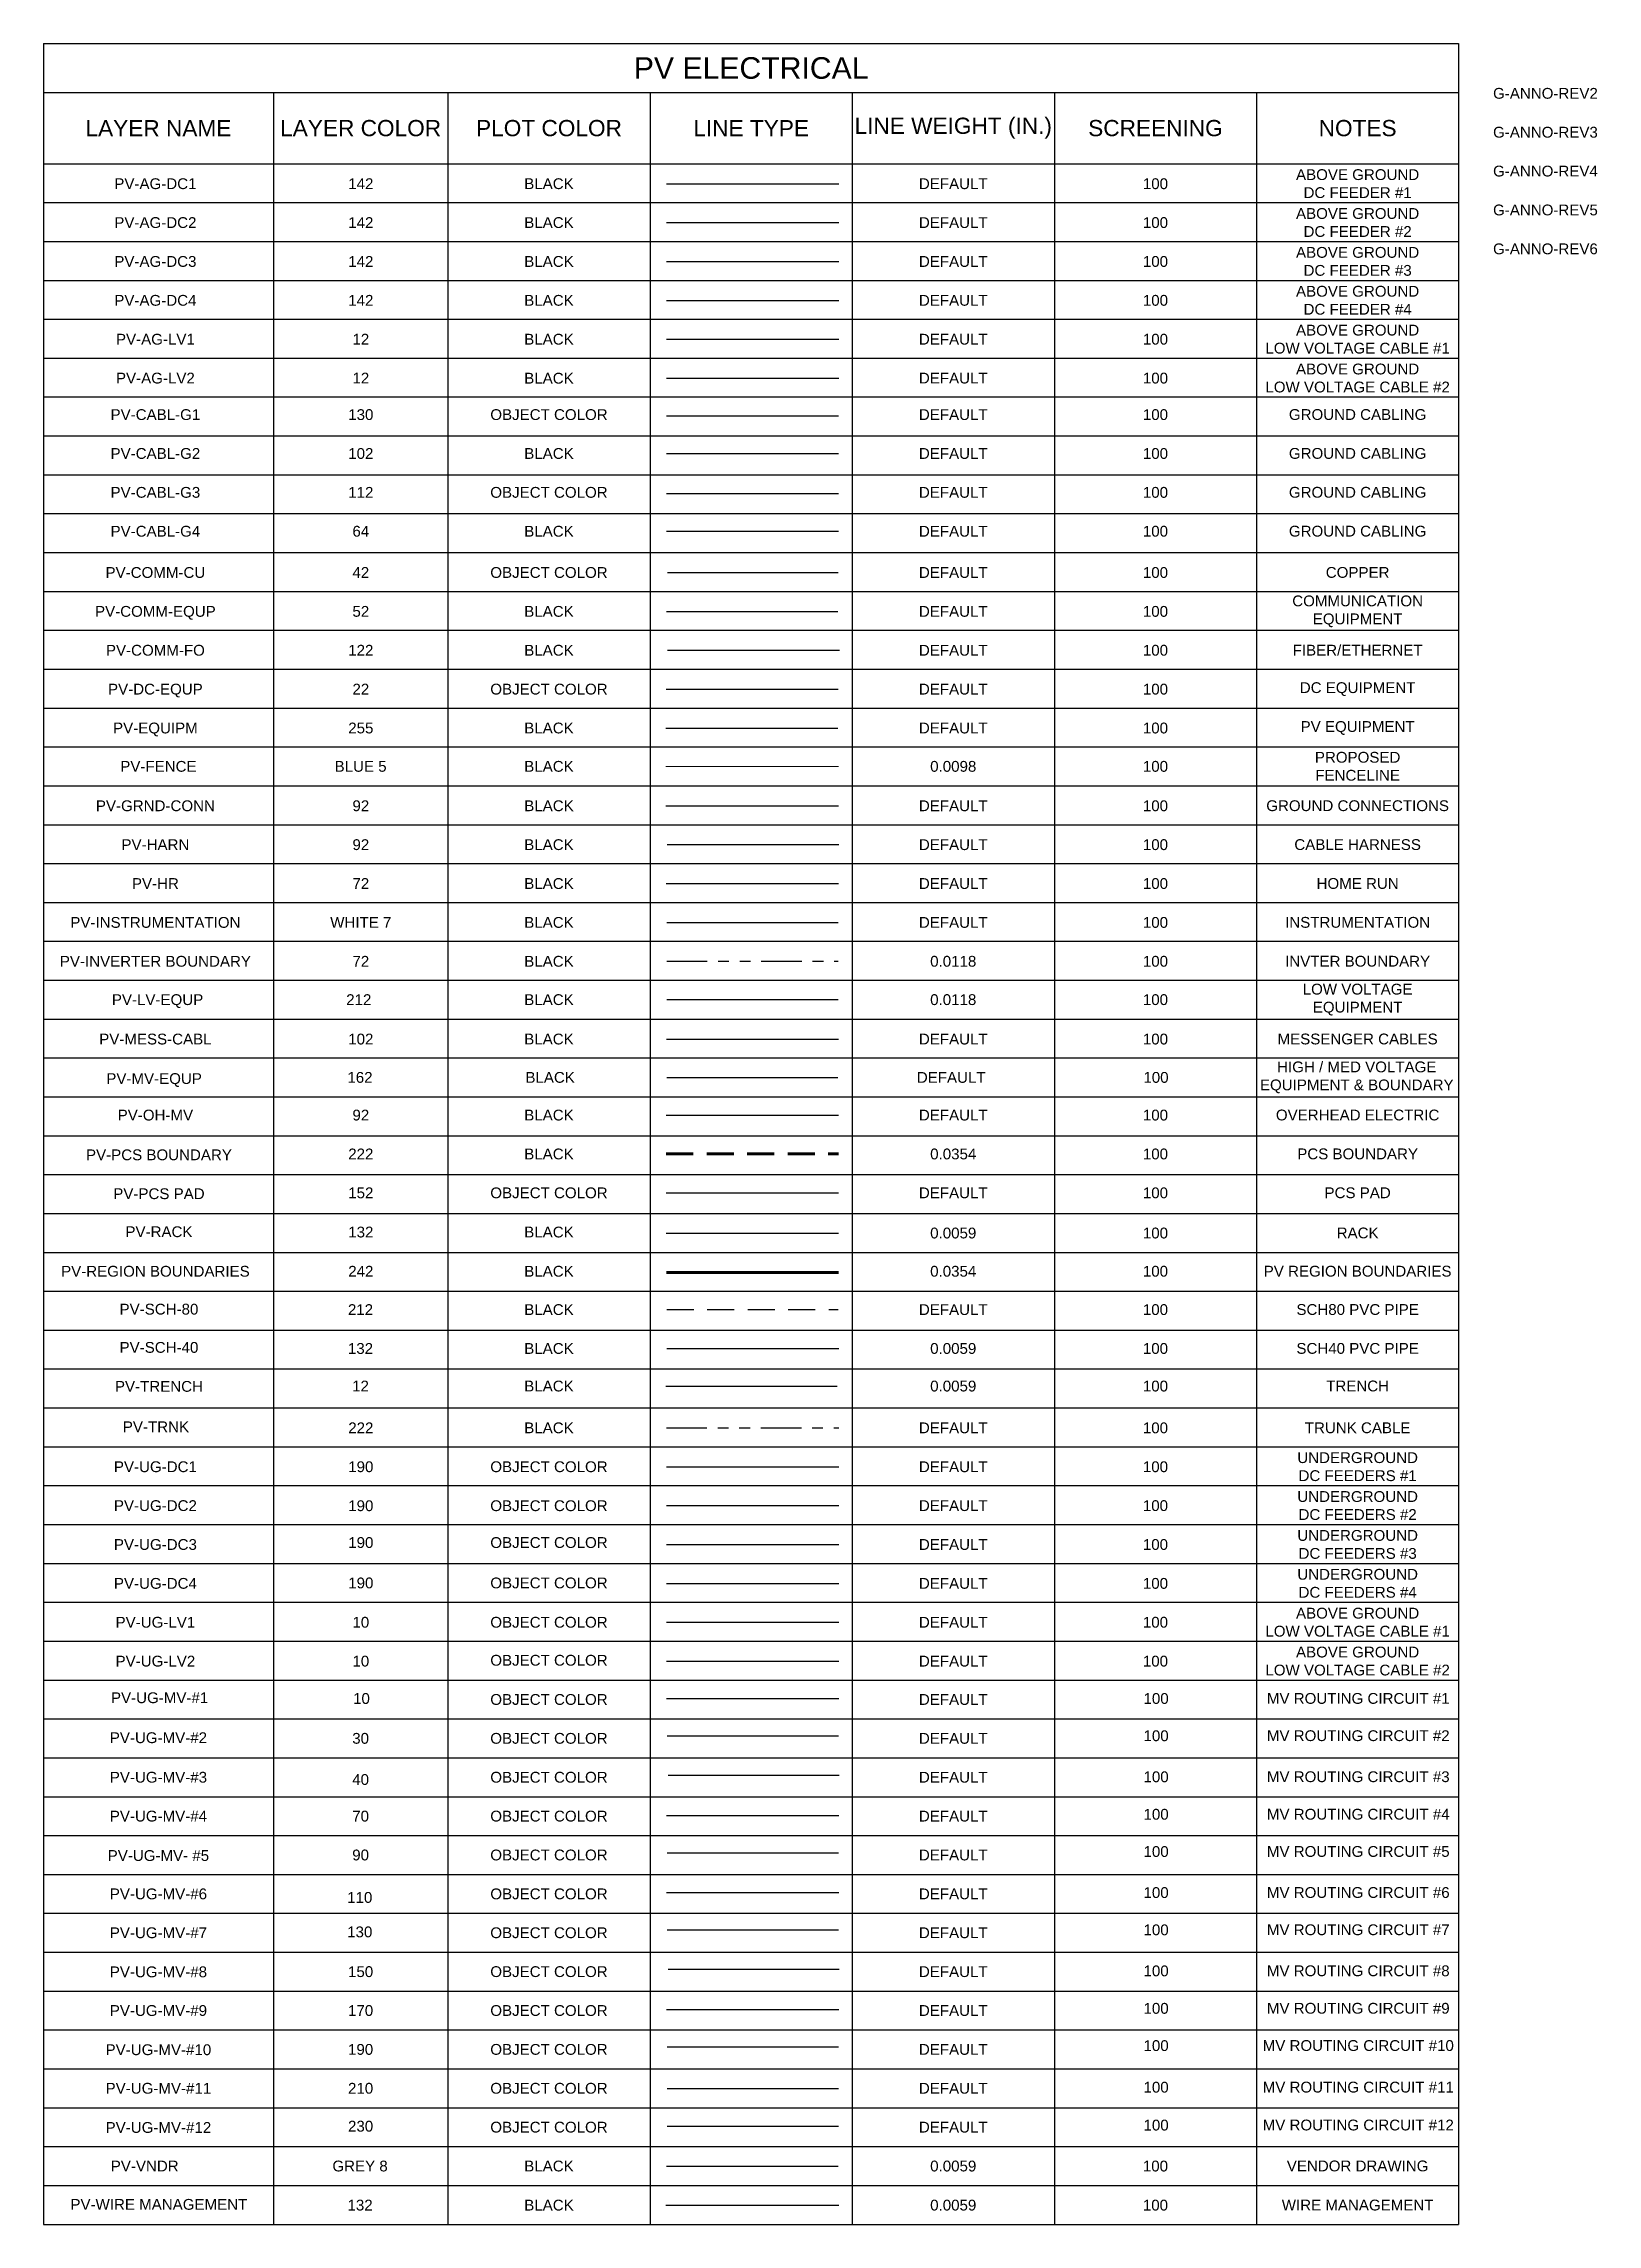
# Model space of a CAD drawing. Header units: inches. Extents: x -19.5 to 31, y -0.1 to 37.8.
# Drawn here: x -19.54 to -5.15, y -0.13 to 20.06 of the extents above; entities that cross this region are included whole.
import ezdxf
from ezdxf.enums import TextEntityAlignment as Align
from ezdxf.lldxf.tags import DXFTag

# ---------------------------------------------------------------- set-up
doc = ezdxf.new("R2010")
doc.units = ezdxf.units.IN
doc.header["$MEASUREMENT"] = 0
for name, pattern in [('DASHED2', [0.375, 0.25, -0.125]), ('HIDDEN', [0.375, 0.25, -0.125]), ('PHANTOM2', [1.25, 0.625, -0.125, 0.125, -0.125, 0.125, -0.125]), ('PHANTOM4', [0.6875, 0.3125, 0.0625, -0.0625, 0.0625, -0.0625, 0.0625, -0.0625])]:
    doc.linetypes.add(name, pattern=pattern)
for name, color, linetype in [('G-ANNO-REV2', 2, 'Continuous'), ('G-ANNO-REV3', 2, 'Continuous'), ('G-ANNO-REV4', 2, 'Continuous'), ('G-ANNO-REV5', 2, 'Continuous'), ('G-ANNO-REV6', 2, 'Continuous'), ('PV-AG-DC1', 142, 'DC1'), ('PV-AG-DC2', 142, 'AGDC2'), ('PV-AG-DC3', 142, 'AGDC3'), ('PV-AG-DC4', 142, 'AGDC4'), ('PV-AG-LV1', 12, 'AGLV1'), ('PV-AG-LV2', 12, 'AGLV2'), ('PV-CABL-G1', 130, 'G1'), ('PV-CABL-G2', 102, 'G2'), ('PV-CABL-G3', 112, 'G3'), ('PV-CABL-G4', 64, 'G4'), ('PV-COMM-CU', 42, 'DASHED2'), ('PV-COMM-EQUIP', 52, 'Continuous'), ('PV-COMM-FO', 122, 'FIBER_OPTIC_6 STRAND'), ('PV-DC-EQUP', 22, 'Continuous'), ('PV-EQUIPM', 255, 'Continuous'), ('PV-GRND-CONN', 92, 'Continuous'), ('PV-HARN', 92, 'Continuous'), ('PV-HR', 72, 'Continuous'), ('PV-INSTRUMENTATION', 7, 'Continuous'), ('PV-INVERTER BOUNDARY', 72, 'PHANTOM4'), ('PV-LV-EQUP', 212, 'Continuous'), ('PV-MESS-CABL', 102, 'Continuous'), ('PV-MV-EQUIP', 162, 'Continuous'), ('PV-OH-MV', 92, 'OVERHEAD'), ('PV-PCS-PAD', 152, 'Continuous'), ('PV-RACK', 132, 'Continuous'), ('PV-SCH-40', 132, 'Continuous'), ('PV-SCH80', 212, 'HIDDEN'), ('PV-TRENCH', 12, 'Continuous'), ('PV-TRNK', 222, 'PHANTOM4'), ('PV-UG-DC1', 190, 'UGDC1'), ('PV-UG-DC2', 190, 'UGDC2'), ('PV-UG-DC3', 190, 'UGDC3'), ('PV-UG-DC4', 190, 'UGDC4'), ('PV-UG-LV1', 10, 'UGLV1'), ('PV-UG-LV2', 10, 'UGLV2'), ('PV-UG-MV-#1', 10, 'MV1'), ('PV-UG-MV-#10', 190, 'MV10'), ('PV-UG-MV-#11', 210, 'MV11'), ('PV-UG-MV-#12', 230, 'MV12'), ('PV-UG-MV-#2', 30, 'MV2'), ('PV-UG-MV-#3', 40, 'MV3'), ('PV-UG-MV-#4', 70, 'MV4'), ('PV-UG-MV-#5', 90, 'MV5'), ('PV-UG-MV-#6', 110, 'MV6'), ('PV-UG-MV-#7', 130, 'MV7'), ('PV-UG-MV-#8', 150, 'MV8'), ('PV-UG-MV-#9', 170, 'MV9'), ('PV-VNDR', 8, 'Continuous'), ('PV-WIRE MANAGEMENT', 132, 'Continuous')]:
    doc.layers.add(name, color=color, linetype=linetype)
for name, color, linetype, lineweight in [('PV-FENCE', 5, 'FENCELINE1', 20), ('PV-PCS BOUNDARY', 222, 'DASHED2', 90), ('PV-REGION BOUNDARIES', 242, 'Continuous', 90)]:
    doc.layers.add(name, color=color, linetype=linetype, lineweight=lineweight)
doc.styles.add('NEI-A', font='arial.ttf')
doc.styles.get("Standard").update_dxf_attribs({"font": 'arial.ttf'})
tags = doc.linetypes.add('AGDC2', pattern='A,0.176989,-0.035266,["DC2",NEI-A,S=0.1,R=0,X=0,Y=-0.05],-0.314734,0.176989', length=0.703978).pattern_tags.tags
tags[6] = DXFTag(74, 10)
tags = doc.linetypes.add('AGDC3', pattern='A,0.176989,-0.035266,["DC3",NEI-A,S=0.1,R=0,X=0,Y=-0.05],-0.314734,0.176989', length=0.703978).pattern_tags.tags
tags[6] = DXFTag(74, 10)
tags = doc.linetypes.add('AGDC4', pattern='A,0.176989,-0.035266,["DC4",NEI-A,S=0.1,R=0,X=0,Y=-0.05],-0.314734,0.176989', length=0.703978).pattern_tags.tags
tags[6] = DXFTag(74, 10)
tags = doc.linetypes.add('AGLV1', pattern='A,0.176989,-0.050716,["LV1",NEI-A,S=0.1,R=0,X=0,Y=-0.05],-0.299284,0.176989', length=0.703978).pattern_tags.tags
tags[6] = DXFTag(74, 10)
tags = doc.linetypes.add('AGLV2', pattern='A,0.176989,-0.050716,["LV2",NEI-A,S=0.1,R=0,X=0,Y=-0.05],-0.299284,0.176989', length=0.703978).pattern_tags.tags
tags[6] = DXFTag(74, 10)
tags = doc.linetypes.add('DC1', pattern='A,0.176989,-0.035266,["DC1",NEI-A,S=0.1,R=0,X=0,Y=-0.05],-0.314734,0.176989', length=0.703978).pattern_tags.tags
tags[6] = DXFTag(74, 10)
doc.linetypes.add('FENCELINE1', pattern='A,0.25,-0.1,[133,ltypeshp.shx,S=0.1,R=0,X=-0.1,Y=0],-0.1,1', length=1.45)
tags = doc.linetypes.add('FIBER', pattern='A,0.376989,-0.053001,["FO",NEI-A,S=0.1,R=0,X=0,Y=-0.05],-0.246999,0.376989', length=1.053978).pattern_tags.tags
tags[6] = DXFTag(74, 10)
doc.linetypes.add('FIBER_OPTIC_6 STRAND', pattern='A,0.2,-0.05,0,-0.05,0.2,-0.15,["FO",Standard,S=0.1,R=0,X=-0.04,Y=-0.05],-0.25,0.2,-0.05,0,-0.05', length=1.2)
tags = doc.linetypes.add('G1', pattern='A,0.176989,-0.056821,["G1",NEI-A,S=0.1,R=0,X=0,Y=-0.05],-0.243179,0.176989', length=0.653978).pattern_tags.tags
tags[6] = DXFTag(74, 10)
tags = doc.linetypes.add('G2', pattern='A,0.176989,-0.056821,["G2",NEI-A,S=0.1,R=0,X=0,Y=-0.05],-0.243179,0.176989', length=0.653978).pattern_tags.tags
tags[6] = DXFTag(74, 10)
tags = doc.linetypes.add('G3', pattern='A,0.176989,-0.056821,["G3",NEI-A,S=0.1,R=0,X=0,Y=-0.05],-0.243179,0.176989', length=0.653978).pattern_tags.tags
tags[6] = DXFTag(74, 10)
tags = doc.linetypes.add('G4', pattern='A,0.176989,-0.056821,["G4",NEI-A,S=0.1,R=0,X=0,Y=-0.05],-0.243179,0.176989', length=0.653978).pattern_tags.tags
tags[6] = DXFTag(74, 10)
tags = doc.linetypes.add('MV1', pattern='A,0.176989,-0.031378,["MV1",NEI-A,S=0.1,R=0,X=0,Y=-0.05],-0.318622,0.176989', length=0.703978).pattern_tags.tags
tags[6] = DXFTag(74, 10)
tags = doc.linetypes.add('MV10', pattern='A,0.176989,-0.031389,["MV10",NEI-A,S=0.1,R=0,X=0,Y=-0.05],-0.39882,0.176989', length=0.784187).pattern_tags.tags
tags[6] = DXFTag(74, 10)
tags = doc.linetypes.add('MV11', pattern='A,0.176989,-0.031389,["MV11",NEI-A,S=0.1,R=0,X=0,Y=-0.05],-0.39882,0.176989', length=0.784187).pattern_tags.tags
tags[6] = DXFTag(74, 10)
tags = doc.linetypes.add('MV12', pattern='A,0.176989,-0.031389,["MV12",NEI-A,S=0.1,R=0,X=0,Y=-0.05],-0.39882,0.176989', length=0.784187).pattern_tags.tags
tags[6] = DXFTag(74, 10)
tags = doc.linetypes.add('MV2', pattern='A,0.176989,-0.031378,["MV2",NEI-A,S=0.1,R=0,X=0,Y=-0.05],-0.318622,0.176989', length=0.703978).pattern_tags.tags
tags[6] = DXFTag(74, 10)
tags = doc.linetypes.add('MV3', pattern='A,0.176989,-0.031378,["MV3",NEI-A,S=0.1,R=0,X=0,Y=-0.05],-0.318622,0.176989', length=0.703978).pattern_tags.tags
tags[6] = DXFTag(74, 10)
tags = doc.linetypes.add('MV4', pattern='A,0.176989,-0.031378,["MV4",NEI-A,S=0.1,R=0,X=0,Y=-0.05],-0.318622,0.176989', length=0.703978).pattern_tags.tags
tags[6] = DXFTag(74, 10)
tags = doc.linetypes.add('MV5', pattern='A,0.176989,-0.031378,["MV5",NEI-A,S=0.1,R=0,X=0,Y=-0.05],-0.318622,0.176989', length=0.703978).pattern_tags.tags
tags[6] = DXFTag(74, 10)
tags = doc.linetypes.add('MV6', pattern='A,0.176989,-0.031378,["MV6",NEI-A,S=0.1,R=0,X=0,Y=-0.05],-0.318622,0.176989', length=0.703978).pattern_tags.tags
tags[6] = DXFTag(74, 10)
tags = doc.linetypes.add('MV7', pattern='A,0.176989,-0.031378,["MV7",NEI-A,S=0.1,R=0,X=0,Y=-0.05],-0.318622,0.176989', length=0.703978).pattern_tags.tags
tags[6] = DXFTag(74, 10)
tags = doc.linetypes.add('MV8', pattern='A,0.176989,-0.031378,["MV8",NEI-A,S=0.1,R=0,X=0,Y=-0.05],-0.318622,0.176989', length=0.703978).pattern_tags.tags
tags[6] = DXFTag(74, 10)
tags = doc.linetypes.add('MV9', pattern='A,0.176989,-0.031378,["MV9",NEI-A,S=0.1,R=0,X=0,Y=-0.05],-0.318622,0.176989', length=0.703978).pattern_tags.tags
tags[6] = DXFTag(74, 10)
tags = doc.linetypes.add('OVERHEAD', pattern='A,0.226989,-0.048636,["OHE",NEI-A,S=0.1,R=0,X=0,Y=-0.05],-0.351364,0.226989', length=0.853978).pattern_tags.tags
tags[6] = DXFTag(74, 10)
tags = doc.linetypes.add('UGDC1', pattern='A,0.176989,-0.035266,["DC1",NEI-A,S=0.1,R=0,X=0,Y=-0.05],-0.314734,0.176989', length=0.703978).pattern_tags.tags
tags[6] = DXFTag(74, 10)
tags = doc.linetypes.add('UGDC2', pattern='A,0.176989,-0.035266,["DC2",NEI-A,S=0.1,R=0,X=0,Y=-0.05],-0.314734,0.176989', length=0.703978).pattern_tags.tags
tags[6] = DXFTag(74, 10)
tags = doc.linetypes.add('UGDC3', pattern='A,0.176989,-0.035266,["DC3",NEI-A,S=0.1,R=0,X=0,Y=-0.05],-0.314734,0.176989', length=0.703978).pattern_tags.tags
tags[6] = DXFTag(74, 10)
tags = doc.linetypes.add('UGDC4', pattern='A,0.176989,-0.035266,["DC4",NEI-A,S=0.1,R=0,X=0,Y=-0.05],-0.314734,0.176989', length=0.703978).pattern_tags.tags
tags[6] = DXFTag(74, 10)
tags = doc.linetypes.add('UGLV1', pattern='A,0.176989,-0.050716,["LV1",NEI-A,S=0.1,R=0,X=0,Y=-0.05],-0.299284,0.176989', length=0.703978).pattern_tags.tags
tags[6] = DXFTag(74, 10)
tags = doc.linetypes.add('UGLV2', pattern='A,0.176989,-0.050716,["LV2",NEI-A,S=0.1,R=0,X=0,Y=-0.05],-0.299284,0.176989', length=0.703978).pattern_tags.tags
tags[6] = DXFTag(74, 10)

msp = doc.modelspace()

# ---------------------------------------------------------------- texts
at = {"layer": 'G-ANNO-REV2', "insert": (-5.634, 19.601), "char_height": 0.1, "attachment_point": 5, "style": 'NEI-A'}
msp.add_mtext('G-ANNO-REV2', dxfattribs=at)
at = {"layer": 'G-ANNO-REV3', "insert": (-5.634, 19.241), "char_height": 0.1, "attachment_point": 5, "style": 'NEI-A'}
msp.add_mtext('G-ANNO-REV3', dxfattribs=at)
at = {"layer": 'G-ANNO-REV4', "insert": (-5.634, 18.881), "char_height": 0.1, "attachment_point": 5, "style": 'NEI-A'}
msp.add_mtext('G-ANNO-REV4', dxfattribs=at)
at = {"layer": 'G-ANNO-REV5', "insert": (-5.634, 18.521), "char_height": 0.1, "attachment_point": 5, "style": 'NEI-A'}
msp.add_mtext('G-ANNO-REV5', dxfattribs=at)
at = {"layer": 'G-ANNO-REV6', "insert": (-5.634, 18.161), "char_height": 0.1, "attachment_point": 5, "style": 'NEI-A'}
msp.add_mtext('G-ANNO-REV6', dxfattribs=at)
at = {"layer": 'PV-AG-DC1', "style": 'NEI-A'}
for s, p in [('PV-AG-DC1', (-18.504, 18.765)), ('142', (-16.602, 18.765)), ('BLACK', (-14.86, 18.765)), ('DEFAULT', (-11.117, 18.765)), ('100', (-9.245, 18.765))]:
    msp.add_text(s, height=0.1, dxfattribs=at).set_placement(p, align=Align.MIDDLE_CENTER)
at = {"layer": 'PV-AG-DC1', "linetype": 'PHANTOM2', "insert": (-7.373, 18.765), "char_height": 0.1, "attachment_point": 5, "style": 'NEI-A'}
msp.add_mtext('ABOVE GROUND \\PDC FEEDER #1', dxfattribs=at)
at = {"layer": 'PV-AG-DC2', "style": 'NEI-A'}
for s, p in [('PV-AG-DC2', (-18.504, 18.405)), ('142', (-16.602, 18.405)), ('BLACK', (-14.86, 18.405)), ('DEFAULT', (-11.117, 18.405)), ('100', (-9.245, 18.405))]:
    msp.add_text(s, height=0.1, dxfattribs=at).set_placement(p, align=Align.MIDDLE_CENTER)
at = {"layer": 'PV-AG-DC2', "linetype": 'PHANTOM2', "insert": (-7.373, 18.405), "char_height": 0.1, "attachment_point": 5, "style": 'NEI-A'}
msp.add_mtext('ABOVE GROUND \\PDC FEEDER #2', dxfattribs=at)
at = {"layer": 'PV-AG-DC3', "style": 'NEI-A'}
for s, p in [('PV-AG-DC3', (-18.504, 18.045)), ('142', (-16.602, 18.045)), ('BLACK', (-14.86, 18.045)), ('DEFAULT', (-11.117, 18.045)), ('100', (-9.245, 18.045))]:
    msp.add_text(s, height=0.1, dxfattribs=at).set_placement(p, align=Align.MIDDLE_CENTER)
at = {"layer": 'PV-AG-DC3', "linetype": 'PHANTOM2', "insert": (-7.373, 18.045), "char_height": 0.1, "attachment_point": 5, "style": 'NEI-A'}
msp.add_mtext('ABOVE GROUND \\PDC FEEDER #3', dxfattribs=at)
at = {"layer": 'PV-AG-DC4', "style": 'NEI-A'}
for s, p in [('PV-AG-DC4', (-18.504, 17.685)), ('142', (-16.602, 17.685)), ('BLACK', (-14.86, 17.685)), ('DEFAULT', (-11.117, 17.685)), ('100', (-9.245, 17.685))]:
    msp.add_text(s, height=0.1, dxfattribs=at).set_placement(p, align=Align.MIDDLE_CENTER)
at = {"layer": 'PV-AG-DC4', "linetype": 'PHANTOM2', "insert": (-7.373, 17.685), "char_height": 0.1, "attachment_point": 5, "style": 'NEI-A'}
msp.add_mtext('ABOVE GROUND \\PDC FEEDER #4', dxfattribs=at)
at = {"layer": 'PV-AG-LV1', "style": 'NEI-A'}
for s, p in [('PV-AG-LV1', (-18.504, 17.325)), ('12', (-16.602, 17.325)), ('BLACK', (-14.86, 17.325)), ('DEFAULT', (-11.117, 17.325)), ('100', (-9.245, 17.325))]:
    msp.add_text(s, height=0.1, dxfattribs=at).set_placement(p, align=Align.MIDDLE_CENTER)
at = {"layer": 'PV-AG-LV1', "linetype": 'PHANTOM2', "insert": (-7.373, 17.325), "char_height": 0.1, "attachment_point": 5, "style": 'NEI-A'}
msp.add_mtext('ABOVE GROUND \\PLOW VOLTAGE CABLE #1', dxfattribs=at)
at = {"layer": 'PV-AG-LV2', "style": 'NEI-A'}
for s, p in [('PV-AG-LV2', (-18.504, 16.965)), ('12', (-16.602, 16.965)), ('BLACK', (-14.86, 16.964)), ('DEFAULT', (-11.117, 16.965)), ('100', (-9.245, 16.965))]:
    msp.add_text(s, height=0.1, dxfattribs=at).set_placement(p, align=Align.MIDDLE_CENTER)
at = {"layer": 'PV-AG-LV2', "linetype": 'PHANTOM2', "insert": (-7.373, 16.965), "char_height": 0.1, "attachment_point": 5, "style": 'NEI-A'}
msp.add_mtext('ABOVE GROUND \\PLOW VOLTAGE CABLE #2', dxfattribs=at)
at = {"layer": 'PV-CABL-G1', "style": 'NEI-A'}
for s, p in [('PV-CABL-G1', (-18.504, 16.627)), ('130', (-16.602, 16.627)), ('OBJECT COLOR', (-14.86, 16.627)), ('DEFAULT', (-11.117, 16.627)), ('100', (-9.245, 16.627))]:
    msp.add_text(s, height=0.1, dxfattribs=at).set_placement(p, align=Align.MIDDLE_CENTER)
at = {"layer": 'PV-CABL-G1', "insert": (-7.373, 16.627), "char_height": 0.1, "attachment_point": 5, "style": 'NEI-A'}
msp.add_mtext('GROUND CABLING', dxfattribs=at)
at = {"layer": 'PV-CABL-G2', "style": 'NEI-A'}
for s, p in [('PV-CABL-G2', (-18.504, 16.267)), ('102', (-16.602, 16.267)), ('BLACK', (-14.86, 16.267)), ('DEFAULT', (-11.117, 16.267)), ('100', (-9.245, 16.267))]:
    msp.add_text(s, height=0.1, dxfattribs=at).set_placement(p, align=Align.MIDDLE_CENTER)
at = {"layer": 'PV-CABL-G2', "linetype": 'PHANTOM2', "insert": (-7.373, 16.267), "char_height": 0.1, "attachment_point": 5, "style": 'NEI-A'}
msp.add_mtext('GROUND CABLING', dxfattribs=at)
at = {"layer": 'PV-CABL-G3', "style": 'NEI-A'}
for s, p in [('PV-CABL-G3', (-18.504, 15.907)), ('112', (-16.602, 15.907)), ('OBJECT COLOR', (-14.86, 15.907)), ('DEFAULT', (-11.117, 15.907)), ('100', (-9.245, 15.907))]:
    msp.add_text(s, height=0.1, dxfattribs=at).set_placement(p, align=Align.MIDDLE_CENTER)
at = {"layer": 'PV-CABL-G3', "insert": (-7.373, 15.907), "char_height": 0.1, "attachment_point": 5, "style": 'NEI-A'}
msp.add_mtext('GROUND CABLING', dxfattribs=at)
at = {"layer": 'PV-CABL-G4', "style": 'NEI-A'}
for s, p in [('PV-CABL-G4', (-18.504, 15.547)), ('64', (-16.602, 15.547)), ('BLACK', (-14.86, 15.547)), ('DEFAULT', (-11.117, 15.547)), ('100', (-9.245, 15.547))]:
    msp.add_text(s, height=0.1, dxfattribs=at).set_placement(p, align=Align.MIDDLE_CENTER)
at = {"layer": 'PV-CABL-G4', "linetype": 'PHANTOM2', "insert": (-7.373, 15.547), "char_height": 0.1, "attachment_point": 5, "style": 'NEI-A'}
msp.add_mtext('GROUND CABLING', dxfattribs=at)
at = {"layer": 'PV-COMM-CU', "style": 'NEI-A'}
for s, p in [('PV-COMM-CU', (-18.504, 15.165)), ('42', (-16.602, 15.165)), ('OBJECT COLOR', (-14.86, 15.165)), ('DEFAULT', (-11.117, 15.165)), ('100', (-9.245, 15.165))]:
    msp.add_text(s, height=0.1, dxfattribs=at).set_placement(p, align=Align.MIDDLE_CENTER)
at = {"layer": 'PV-COMM-CU', "insert": (-7.373, 15.165), "char_height": 0.1, "attachment_point": 5, "style": 'NEI-A'}
msp.add_mtext('COPPER', dxfattribs=at)
at = {"layer": 'PV-COMM-EQUIP', "style": 'NEI-A'}
for s, p in [('PV-COMM-EQUP', (-18.504, 14.805)), ('52', (-16.602, 14.805)), ('BLACK', (-14.86, 14.805)), ('DEFAULT', (-11.117, 14.805)), ('100', (-9.245, 14.805))]:
    msp.add_text(s, height=0.1, dxfattribs=at).set_placement(p, align=Align.MIDDLE_CENTER)
at = {"layer": 'PV-COMM-EQUIP', "insert": (-7.373, 14.805), "char_height": 0.1, "attachment_point": 5, "style": 'NEI-A'}
msp.add_mtext('COMMUNICATION \\PEQUIPMENT', dxfattribs=at)
at = {"layer": 'PV-COMM-FO', "style": 'NEI-A'}
for s, p in [('PV-COMM-FO', (-18.504, 14.445)), ('122', (-16.602, 14.445)), ('BLACK', (-14.86, 14.445)), ('DEFAULT', (-11.117, 14.445)), ('100', (-9.245, 14.445))]:
    msp.add_text(s, height=0.1, dxfattribs=at).set_placement(p, align=Align.MIDDLE_CENTER)
at = {"layer": 'PV-COMM-FO', "linetype": 'PHANTOM2', "insert": (-7.373, 14.445), "char_height": 0.1, "attachment_point": 5, "style": 'NEI-A'}
msp.add_mtext('FIBER/ETHERNET', dxfattribs=at)
at = {"layer": 'PV-DC-EQUP', "style": 'NEI-A'}
for s, p in [('PV-DC-EQUP', (-18.504, 14.085)), ('22', (-16.602, 14.085)), ('OBJECT COLOR', (-14.86, 14.085)), ('DEFAULT', (-11.117, 14.085)), ('100', (-9.245, 14.085))]:
    msp.add_text(s, height=0.1, dxfattribs=at).set_placement(p, align=Align.MIDDLE_CENTER)
at = {"layer": 'PV-DC-EQUP', "linetype": 'PHANTOM2', "insert": (-7.373, 14.085), "char_height": 0.1, "attachment_point": 5, "style": 'NEI-A'}
msp.add_mtext('DC EQUIPMENT', dxfattribs=at)
at = {"layer": 'PV-EQUIPM', "color": 0, "style": 'NEI-A'}
for s, p in [('PV-EQUIPM', (-18.504, 13.725)), ('255', (-16.602, 13.725)), ('BLACK', (-14.86, 13.725)), ('DEFAULT', (-11.117, 13.725)), ('100', (-9.245, 13.725))]:
    msp.add_text(s, height=0.1, dxfattribs=at).set_placement(p, align=Align.MIDDLE_CENTER)
at = {"layer": 'PV-EQUIPM', "color": 0, "linetype": 'PHANTOM2', "insert": (-7.373, 13.725), "char_height": 0.1, "attachment_point": 5, "style": 'NEI-A'}
msp.add_mtext('PV EQUIPMENT', dxfattribs=at)
at = {"layer": 'PV-FENCE', "linetype": 'FIBER', "style": 'NEI-A'}
for s, p in [('PV-FENCE', (-18.476, 13.37)), ('BLUE 5', (-16.604, 13.37)), ('BLACK', (-14.86, 13.37)), ('0.0098', (-11.117, 13.37)), ('100', (-9.245, 13.37))]:
    msp.add_text(s, height=0.1, dxfattribs=at).set_placement(p, align=Align.MIDDLE_CENTER)
at = {"layer": 'PV-FENCE', "insert": (-7.373, 13.37), "char_height": 0.1, "attachment_point": 5, "style": 'NEI-A'}
msp.add_mtext_dynamic_manual_height_columns('PROPOSED FENCELINE', width=0.66323, gutter_width=0.5, heights=[0], dxfattribs=at)
at = {"layer": 'PV-GRND-CONN', "style": 'NEI-A'}
for s, p in [('PV-GRND-CONN', (-18.504, 13.005)), ('92', (-16.602, 13.005)), ('BLACK', (-14.86, 13.005)), ('DEFAULT', (-11.117, 13.005)), ('100', (-9.245, 13.005))]:
    msp.add_text(s, height=0.1, dxfattribs=at).set_placement(p, align=Align.MIDDLE_CENTER)
at = {"layer": 'PV-GRND-CONN', "insert": (-7.373, 13.005), "char_height": 0.1, "attachment_point": 5, "style": 'NEI-A'}
msp.add_mtext('GROUND CONNECTIONS', dxfattribs=at)
at = {"layer": 'PV-HARN', "style": 'NEI-A'}
for s, p in [('PV-HARN', (-18.504, 12.645)), ('92', (-16.602, 12.645)), ('BLACK', (-14.86, 12.645)), ('DEFAULT', (-11.117, 12.645)), ('100', (-9.245, 12.645))]:
    msp.add_text(s, height=0.1, dxfattribs=at).set_placement(p, align=Align.MIDDLE_CENTER)
at = {"layer": 'PV-HARN', "insert": (-7.373, 12.645), "char_height": 0.1, "attachment_point": 5, "style": 'NEI-A'}
msp.add_mtext('CABLE HARNESS', dxfattribs=at)
at = {"layer": 'PV-HR', "style": 'NEI-A'}
for s, p in [('PV-HR', (-18.504, 12.285)), ('72', (-16.602, 12.285)), ('BLACK', (-14.86, 12.285)), ('DEFAULT', (-11.117, 12.285)), ('100', (-9.245, 12.285))]:
    msp.add_text(s, height=0.1, dxfattribs=at).set_placement(p, align=Align.MIDDLE_CENTER)
at = {"layer": 'PV-HR', "linetype": 'PHANTOM2', "insert": (-7.373, 12.285), "char_height": 0.1, "attachment_point": 5, "style": 'NEI-A'}
msp.add_mtext('HOME RUN', dxfattribs=at)
at = {"layer": 'PV-INSTRUMENTATION', "style": 'NEI-A'}
for s, p in [('PV-INSTRUMENTATION', (-18.504, 11.925)), ('WHITE 7', (-16.602, 11.925)), ('BLACK', (-14.86, 11.925)), ('DEFAULT', (-11.117, 11.925)), ('100', (-9.245, 11.925))]:
    msp.add_text(s, height=0.1, dxfattribs=at).set_placement(p, align=Align.MIDDLE_CENTER)
at = {"layer": 'PV-INSTRUMENTATION', "linetype": 'PHANTOM2', "insert": (-7.373, 11.925), "char_height": 0.1, "attachment_point": 5, "style": 'NEI-A'}
msp.add_mtext('INSTRUMENTATION', dxfattribs=at)
at = {"layer": 'PV-INVERTER BOUNDARY', "style": 'NEI-A'}
for s, p in [('PV-INVERTER BOUNDARY', (-18.504, 11.565)), ('72', (-16.602, 11.565)), ('BLACK', (-14.86, 11.565)), ('0.0118', (-11.117, 11.565)), ('100', (-9.245, 11.565))]:
    msp.add_text(s, height=0.1, dxfattribs=at).set_placement(p, align=Align.MIDDLE_CENTER)
at = {"layer": 'PV-INVERTER BOUNDARY', "linetype": 'PHANTOM2', "insert": (-7.373, 11.565), "char_height": 0.1, "attachment_point": 5, "style": 'NEI-A'}
msp.add_mtext('INVTER BOUNDARY', dxfattribs=at)
at = {"layer": 'PV-LV-EQUP', "style": 'NEI-A'}
for s, p in [('PV-LV-EQUP', (-18.484, 11.21)), ('212', (-16.621, 11.21)), ('BLACK', (-14.86, 11.21)), ('0.0118', (-11.117, 11.21)), ('100', (-9.245, 11.21))]:
    msp.add_text(s, height=0.1, dxfattribs=at).set_placement(p, align=Align.MIDDLE_CENTER)
at = {"layer": 'PV-LV-EQUP', "linetype": 'PHANTOM2', "insert": (-7.373, 11.21), "char_height": 0.1, "attachment_point": 5, "style": 'NEI-A'}
msp.add_mtext('LOW VOLTAGE\\PEQUIPMENT', dxfattribs=at)
at = {"layer": 'PV-MESS-CABL', "style": 'NEI-A'}
for s, p in [('PV-MESS-CABL', (-18.504, 10.845)), ('102', (-16.602, 10.845)), ('BLACK', (-14.86, 10.845)), ('DEFAULT', (-11.117, 10.845)), ('100', (-9.245, 10.845))]:
    msp.add_text(s, height=0.1, dxfattribs=at).set_placement(p, align=Align.MIDDLE_CENTER)
at = {"layer": 'PV-MESS-CABL', "insert": (-7.373, 10.845), "char_height": 0.1, "attachment_point": 5, "style": 'NEI-A'}
msp.add_mtext('MESSENGER CABLES', dxfattribs=at)
at = {"layer": 'PV-MV-EQUIP', "style": 'NEI-A'}
for s, p in [('PV-MV-EQUP', (-18.516, 10.479)), ('162', (-16.61, 10.49)), ('BLACK', (-14.849, 10.49)), ('DEFAULT', (-11.136, 10.49)), ('100', (-9.24, 10.49))]:
    msp.add_text(s, height=0.1, dxfattribs=at).set_placement(p, align=Align.MIDDLE_CENTER)
at = {"layer": 'PV-MV-EQUIP', "linetype": 'PHANTOM2', "insert": (-7.381, 10.49), "char_height": 0.1, "attachment_point": 5, "style": 'NEI-A'}
msp.add_mtext('HIGH / MED VOLTAGE\\PEQUIPMENT & BOUNDARY', dxfattribs=at)
at = {"layer": 'PV-OH-MV', "style": 'NEI-A'}
for s, p in [('PV-OH-MV', (-18.504, 10.141)), ('92', (-16.602, 10.141)), ('BLACK', (-14.86, 10.141)), ('DEFAULT', (-11.117, 10.141)), ('100', (-9.245, 10.141))]:
    msp.add_text(s, height=0.1, dxfattribs=at).set_placement(p, align=Align.MIDDLE_CENTER)
at = {"layer": 'PV-OH-MV', "insert": (-7.373, 10.141), "char_height": 0.1, "attachment_point": 5, "style": 'NEI-A'}
msp.add_mtext('OVERHEAD ELECTRIC', dxfattribs=at)
at = {"layer": 'PV-PCS BOUNDARY', "style": 'NEI-A'}
for s, p in [('PV-PCS BOUNDARY', (-18.471, 9.773)), ('222', (-16.602, 9.781)), ('BLACK', (-14.86, 9.781)), ('0.0354', (-11.117, 9.781)), ('100', (-9.245, 9.781))]:
    msp.add_text(s, height=0.1, dxfattribs=at).set_placement(p, align=Align.MIDDLE_CENTER)
at = {"layer": 'PV-PCS BOUNDARY', "insert": (-7.373, 9.781), "char_height": 0.1, "attachment_point": 5, "style": 'NEI-A'}
msp.add_mtext('PCS BOUNDARY', dxfattribs=at)
at = {"layer": 'PV-PCS-PAD', "style": 'NEI-A'}
for s, p in [('PV-PCS PAD', (-18.471, 9.413)), ('152', (-16.602, 9.421)), ('OBJECT COLOR', (-14.86, 9.421)), ('DEFAULT', (-11.117, 9.421)), ('100', (-9.245, 9.421))]:
    msp.add_text(s, height=0.1, dxfattribs=at).set_placement(p, align=Align.MIDDLE_CENTER)
at = {"layer": 'PV-PCS-PAD', "insert": (-7.373, 9.421), "char_height": 0.1, "attachment_point": 5, "style": 'NEI-A'}
msp.add_mtext('PCS PAD', dxfattribs=at)
at = {"layer": 'PV-RACK', "style": 'NEI-A'}
for s, p in [('PV-RACK', (-18.471, 9.061)), ('132', (-16.602, 9.058)), ('BLACK', (-14.86, 9.058)), ('0.0059', (-11.117, 9.049)), ('100', (-9.245, 9.049))]:
    msp.add_text(s, height=0.1, dxfattribs=at).set_placement(p, align=Align.MIDDLE_CENTER)
at = {"layer": 'PV-RACK', "insert": (-7.373, 9.049), "char_height": 0.1, "attachment_point": 5, "style": 'NEI-A'}
msp.add_mtext('RACK', dxfattribs=at)
at = {"layer": 'PV-REGION BOUNDARIES', "style": 'NEI-A'}
for s, p in [('PV-REGION BOUNDARIES', (-18.504, 8.695)), ('242', (-16.602, 8.695)), ('BLACK', (-14.86, 8.695)), ('0.0354', (-11.117, 8.695)), ('100', (-9.245, 8.695))]:
    msp.add_text(s, height=0.1, dxfattribs=at).set_placement(p, align=Align.MIDDLE_CENTER)
at = {"layer": 'PV-REGION BOUNDARIES', "insert": (-7.373, 8.695), "char_height": 0.1, "attachment_point": 5, "style": 'NEI-A'}
msp.add_mtext('PV REGION BOUNDARIES', dxfattribs=at)
at = {"layer": 'PV-SCH-40', "style": 'NEI-A'}
for s, p in [('PV-SCH-40', (-18.471, 7.99)), ('132', (-16.605, 7.98)), ('BLACK', (-14.86, 7.98)), ('0.0059', (-11.117, 7.98)), ('100', (-9.245, 7.98))]:
    msp.add_text(s, height=0.1, dxfattribs=at).set_placement(p, align=Align.MIDDLE_CENTER)
at = {"layer": 'PV-SCH-40', "linetype": 'PHANTOM2', "insert": (-7.373, 7.98), "char_height": 0.1, "attachment_point": 5, "style": 'NEI-A'}
msp.add_mtext('SCH40 PVC PIPE', dxfattribs=at)
at = {"layer": 'PV-SCH80', "style": 'NEI-A'}
for s, p in [('PV-SCH-80', (-18.471, 8.344)), ('212', (-16.605, 8.34)), ('BLACK', (-14.86, 8.34)), ('DEFAULT', (-11.117, 8.34)), ('100', (-9.245, 8.34))]:
    msp.add_text(s, height=0.1, dxfattribs=at).set_placement(p, align=Align.MIDDLE_CENTER)
at = {"layer": 'PV-SCH80', "linetype": 'PHANTOM2', "insert": (-7.373, 8.34), "char_height": 0.1, "width": 1.31184, "attachment_point": 5, "style": 'NEI-A'}
msp.add_mtext('SCH80 PVC PIPE', dxfattribs=at)
at = {"layer": 'PV-TRENCH', "style": 'NEI-A'}
for s, p in [('PV-TRENCH', (-18.471, 7.629)), ('12', (-16.605, 7.632)), ('BLACK', (-14.86, 7.632)), ('0.0059', (-11.117, 7.632)), ('100', (-9.245, 7.632))]:
    msp.add_text(s, height=0.1, dxfattribs=at).set_placement(p, align=Align.MIDDLE_CENTER)
at = {"layer": 'PV-TRENCH', "linetype": 'PHANTOM2', "insert": (-7.373, 7.632), "char_height": 0.1, "attachment_point": 5, "style": 'NEI-A'}
msp.add_mtext('TRENCH', dxfattribs=at)
at = {"layer": 'PV-TRNK', "style": 'NEI-A'}
for s, p in [('PV-TRNK', (-18.499, 7.255)), ('222', (-16.602, 7.245)), ('BLACK', (-14.86, 7.245)), ('DEFAULT', (-11.117, 7.245)), ('100', (-9.245, 7.245))]:
    msp.add_text(s, height=0.1, dxfattribs=at).set_placement(p, align=Align.MIDDLE_CENTER)
at = {"layer": 'PV-TRNK', "linetype": 'PHANTOM2', "insert": (-7.373, 7.245), "char_height": 0.1, "attachment_point": 5, "style": 'NEI-A'}
msp.add_mtext('TRUNK CABLE', dxfattribs=at)
at = {"layer": 'PV-UG-DC1', "style": 'NEI-A'}
for s, p in [('PV-UG-DC1', (-18.504, 6.885)), ('190', (-16.602, 6.885)), ('OBJECT COLOR', (-14.86, 6.885)), ('DEFAULT', (-11.117, 6.885)), ('100', (-9.245, 6.885))]:
    msp.add_text(s, height=0.1, dxfattribs=at).set_placement(p, align=Align.MIDDLE_CENTER)
at = {"layer": 'PV-UG-DC1', "linetype": 'PHANTOM2', "insert": (-7.373, 6.885), "char_height": 0.1, "attachment_point": 5, "style": 'NEI-A'}
msp.add_mtext('UNDERGROUND \\PDC FEEDERS #1', dxfattribs=at)
at = {"layer": 'PV-UG-DC2', "style": 'NEI-A'}
for s, p in [('PV-UG-DC2', (-18.504, 6.525)), ('190', (-16.602, 6.524)), ('OBJECT COLOR', (-14.86, 6.524)), ('DEFAULT', (-11.117, 6.525)), ('100', (-9.245, 6.525))]:
    msp.add_text(s, height=0.1, dxfattribs=at).set_placement(p, align=Align.MIDDLE_CENTER)
at = {"layer": 'PV-UG-DC2', "linetype": 'PHANTOM2', "insert": (-7.373, 6.525), "char_height": 0.1, "attachment_point": 5, "style": 'NEI-A'}
msp.add_mtext('UNDERGROUND \\PDC FEEDERS #2', dxfattribs=at)
at = {"layer": 'PV-UG-DC3', "style": 'NEI-A'}
for s, p in [('PV-UG-DC3', (-18.504, 6.165)), ('190', (-16.602, 6.183)), ('OBJECT COLOR', (-14.86, 6.183)), ('DEFAULT', (-11.117, 6.165)), ('100', (-9.245, 6.165))]:
    msp.add_text(s, height=0.1, dxfattribs=at).set_placement(p, align=Align.MIDDLE_CENTER)
at = {"layer": 'PV-UG-DC3', "linetype": 'PHANTOM2', "insert": (-7.373, 6.165), "char_height": 0.1, "attachment_point": 5, "style": 'NEI-A'}
msp.add_mtext('UNDERGROUND \\PDC FEEDERS #3', dxfattribs=at)
at = {"layer": 'PV-UG-DC4', "style": 'NEI-A'}
for s, p in [('PV-UG-DC4', (-18.504, 5.805)), ('190', (-16.602, 5.809)), ('OBJECT COLOR', (-14.86, 5.809)), ('100', (-9.245, 5.805)), ('DEFAULT', (-11.117, 5.805))]:
    msp.add_text(s, height=0.1, dxfattribs=at).set_placement(p, align=Align.MIDDLE_CENTER)
at = {"layer": 'PV-UG-DC4', "linetype": 'PHANTOM2', "insert": (-7.373, 5.805), "char_height": 0.1, "attachment_point": 5, "style": 'NEI-A'}
msp.add_mtext('UNDERGROUND \\PDC FEEDERS #4', dxfattribs=at)
at = {"layer": 'PV-UG-LV1', "style": 'NEI-A'}
for s, p in [('PV-UG-LV1', (-18.504, 5.445)), ('10', (-16.602, 5.445)), ('OBJECT COLOR', (-14.86, 5.445)), ('DEFAULT', (-11.117, 5.445)), ('100', (-9.245, 5.445))]:
    msp.add_text(s, height=0.1, dxfattribs=at).set_placement(p, align=Align.MIDDLE_CENTER)
at = {"layer": 'PV-UG-LV1', "linetype": 'PHANTOM2', "insert": (-7.373, 5.445), "char_height": 0.1, "attachment_point": 5, "style": 'NEI-A'}
msp.add_mtext('ABOVE GROUND \\PLOW VOLTAGE CABLE #1', dxfattribs=at)
at = {"layer": 'PV-UG-LV2', "style": 'NEI-A'}
for s, p in [('PV-UG-LV2', (-18.504, 5.085)), ('10', (-16.602, 5.085)), ('OBJECT COLOR', (-14.86, 5.093)), ('DEFAULT', (-11.117, 5.085)), ('100', (-9.245, 5.085))]:
    msp.add_text(s, height=0.1, dxfattribs=at).set_placement(p, align=Align.MIDDLE_CENTER)
at = {"layer": 'PV-UG-LV2', "linetype": 'PHANTOM2', "insert": (-7.373, 5.085), "char_height": 0.1, "attachment_point": 5, "style": 'NEI-A'}
msp.add_mtext('ABOVE GROUND \\PLOW VOLTAGE CABLE #2', dxfattribs=at)
at = {"layer": 'PV-UG-MV-#1', "style": 'NEI-A'}
for s, p in [('PV-UG-MV-#1', (-18.465, 4.746)), ('10', (-16.596, 4.739)), ('100', (-9.239, 4.739))]:
    msp.add_text(s, height=0.1, dxfattribs=at).set_placement(p, align=Align.MIDDLE_CENTER)
at = {"layer": 'PV-UG-MV-#1', "linetype": 'FIBER', "style": 'NEI-A'}
for s, p in [('OBJECT COLOR', (-14.86, 4.73)), ('DEFAULT', (-11.117, 4.73))]:
    msp.add_text(s, height=0.1, dxfattribs=at).set_placement(p, align=Align.MIDDLE_CENTER)
at = {"layer": 'PV-UG-MV-#1', "insert": (-7.367, 4.739), "char_height": 0.1, "attachment_point": 5, "style": 'NEI-A'}
msp.add_mtext('MV ROUTING CIRCUIT #1', dxfattribs=at)
at = {"layer": 'PV-UG-MV-#10', "style": 'NEI-A'}
for s, p in [('PV-UG-MV-#10', (-18.476, 1.487)), ('190', (-16.604, 1.49)), ('100', (-9.239, 1.525))]:
    msp.add_text(s, height=0.1, dxfattribs=at).set_placement(p, align=Align.MIDDLE_CENTER)
at = {"layer": 'PV-UG-MV-#10', "linetype": 'FIBER', "style": 'NEI-A'}
for s, p in [('OBJECT COLOR', (-14.86, 1.49)), ('DEFAULT', (-11.117, 1.49))]:
    msp.add_text(s, height=0.1, dxfattribs=at).set_placement(p, align=Align.MIDDLE_CENTER)
at = {"layer": 'PV-UG-MV-#10', "insert": (-7.367, 1.525), "char_height": 0.1, "width": 1.77316, "attachment_point": 5, "style": 'NEI-A'}
msp.add_mtext('MV ROUTING CIRCUIT #10', dxfattribs=at)
at = {"layer": 'PV-UG-MV-#11', "style": 'NEI-A'}
for s, p in [('PV-UG-MV-#11', (-18.476, 1.13)), ('210', (-16.604, 1.13)), ('100', (-9.239, 1.14))]:
    msp.add_text(s, height=0.1, dxfattribs=at).set_placement(p, align=Align.MIDDLE_CENTER)
at = {"layer": 'PV-UG-MV-#11', "linetype": 'FIBER', "style": 'NEI-A'}
for s, p in [('OBJECT COLOR', (-14.86, 1.13)), ('DEFAULT', (-11.117, 1.13))]:
    msp.add_text(s, height=0.1, dxfattribs=at).set_placement(p, align=Align.MIDDLE_CENTER)
at = {"layer": 'PV-UG-MV-#11', "insert": (-7.367, 1.14), "char_height": 0.1, "width": 1.77316, "attachment_point": 5, "style": 'NEI-A'}
msp.add_mtext('MV ROUTING CIRCUIT #11', dxfattribs=at)
at = {"layer": 'PV-UG-MV-#12', "style": 'NEI-A'}
for s, p in [('PV-UG-MV-#12', (-18.476, 0.767)), ('230', (-16.604, 0.779)), ('100', (-9.239, 0.789))]:
    msp.add_text(s, height=0.1, dxfattribs=at).set_placement(p, align=Align.MIDDLE_CENTER)
at = {"layer": 'PV-UG-MV-#12', "linetype": 'FIBER', "style": 'NEI-A'}
for s, p in [('OBJECT COLOR', (-14.86, 0.77)), ('DEFAULT', (-11.117, 0.77))]:
    msp.add_text(s, height=0.1, dxfattribs=at).set_placement(p, align=Align.MIDDLE_CENTER)
at = {"layer": 'PV-UG-MV-#12', "insert": (-7.367, 0.789), "char_height": 0.1, "width": 1.77316, "attachment_point": 5, "style": 'NEI-A'}
msp.add_mtext('MV ROUTING CIRCUIT #12', dxfattribs=at)
at = {"layer": 'PV-UG-MV-#2', "style": 'NEI-A'}
for s, p in [('100', (-9.239, 4.394)), ('PV-UG-MV-#2', (-18.476, 4.376)), ('30', (-16.604, 4.37))]:
    msp.add_text(s, height=0.1, dxfattribs=at).set_placement(p, align=Align.MIDDLE_CENTER)
at = {"layer": 'PV-UG-MV-#2', "linetype": 'FIBER', "style": 'NEI-A'}
for s, p in [('OBJECT COLOR', (-14.86, 4.37)), ('DEFAULT', (-11.117, 4.37))]:
    msp.add_text(s, height=0.1, dxfattribs=at).set_placement(p, align=Align.MIDDLE_CENTER)
at = {"layer": 'PV-UG-MV-#2', "insert": (-7.367, 4.394), "char_height": 0.1, "attachment_point": 5, "style": 'NEI-A'}
msp.add_mtext('MV ROUTING CIRCUIT #2', dxfattribs=at)
at = {"layer": 'PV-UG-MV-#3', "style": 'NEI-A'}
for s, p in [('PV-UG-MV-#3', (-18.476, 4.01)), ('40', (-16.604, 3.989)), ('100', (-9.239, 4.014))]:
    msp.add_text(s, height=0.1, dxfattribs=at).set_placement(p, align=Align.MIDDLE_CENTER)
at = {"layer": 'PV-UG-MV-#3', "linetype": 'FIBER', "style": 'NEI-A'}
for s, p in [('OBJECT COLOR', (-14.86, 4.01)), ('DEFAULT', (-11.117, 4.01))]:
    msp.add_text(s, height=0.1, dxfattribs=at).set_placement(p, align=Align.MIDDLE_CENTER)
at = {"layer": 'PV-UG-MV-#3', "insert": (-7.367, 4.014), "char_height": 0.1, "attachment_point": 5, "style": 'NEI-A'}
msp.add_mtext('MV ROUTING CIRCUIT #3', dxfattribs=at)
at = {"layer": 'PV-UG-MV-#4', "style": 'NEI-A'}
for s, p in [('PV-UG-MV-#4', (-18.476, 3.65)), ('70', (-16.604, 3.65)), ('100', (-9.239, 3.667))]:
    msp.add_text(s, height=0.1, dxfattribs=at).set_placement(p, align=Align.MIDDLE_CENTER)
at = {"layer": 'PV-UG-MV-#4', "linetype": 'FIBER', "style": 'NEI-A'}
for s, p in [('OBJECT COLOR', (-14.86, 3.65)), ('DEFAULT', (-11.117, 3.65))]:
    msp.add_text(s, height=0.1, dxfattribs=at).set_placement(p, align=Align.MIDDLE_CENTER)
at = {"layer": 'PV-UG-MV-#4', "insert": (-7.367, 3.667), "char_height": 0.1, "attachment_point": 5, "style": 'NEI-A'}
msp.add_mtext('MV ROUTING CIRCUIT #4', dxfattribs=at)
at = {"layer": 'PV-UG-MV-#5', "style": 'NEI-A'}
for s, p in [('PV-UG-MV- #5', (-18.476, 3.285)), ('90', (-16.604, 3.29)), ('100', (-9.239, 3.322))]:
    msp.add_text(s, height=0.1, dxfattribs=at).set_placement(p, align=Align.MIDDLE_CENTER)
at = {"layer": 'PV-UG-MV-#5', "linetype": 'FIBER', "style": 'NEI-A'}
for s, p in [('OBJECT COLOR', (-14.86, 3.29)), ('DEFAULT', (-11.117, 3.29))]:
    msp.add_text(s, height=0.1, dxfattribs=at).set_placement(p, align=Align.MIDDLE_CENTER)
at = {"layer": 'PV-UG-MV-#5', "insert": (-7.367, 3.322), "char_height": 0.1, "width": 1.77316, "attachment_point": 5, "style": 'NEI-A'}
msp.add_mtext('MV ROUTING CIRCUIT #5', dxfattribs=at)
at = {"layer": 'PV-UG-MV-#6', "style": 'NEI-A'}
for s, p in [('PV-UG-MV-#6', (-18.476, 2.93)), ('110', (-16.612, 2.897)), ('100', (-9.239, 2.942))]:
    msp.add_text(s, height=0.1, dxfattribs=at).set_placement(p, align=Align.MIDDLE_CENTER)
at = {"layer": 'PV-UG-MV-#6', "linetype": 'FIBER', "style": 'NEI-A'}
for s, p in [('OBJECT COLOR', (-14.86, 2.93)), ('DEFAULT', (-11.117, 2.93))]:
    msp.add_text(s, height=0.1, dxfattribs=at).set_placement(p, align=Align.MIDDLE_CENTER)
at = {"layer": 'PV-UG-MV-#6', "insert": (-7.367, 2.942), "char_height": 0.1, "attachment_point": 5, "style": 'NEI-A'}
msp.add_mtext('MV ROUTING CIRCUIT #6', dxfattribs=at)
at = {"layer": 'PV-UG-MV-#7', "style": 'NEI-A'}
for s, p in [('130', (-16.612, 2.578)), ('100', (-9.239, 2.597)), ('PV-UG-MV-#7', (-18.476, 2.57))]:
    msp.add_text(s, height=0.1, dxfattribs=at).set_placement(p, align=Align.MIDDLE_CENTER)
at = {"layer": 'PV-UG-MV-#7', "linetype": 'FIBER', "style": 'NEI-A'}
for s, p in [('OBJECT COLOR', (-14.86, 2.57)), ('DEFAULT', (-11.117, 2.57))]:
    msp.add_text(s, height=0.1, dxfattribs=at).set_placement(p, align=Align.MIDDLE_CENTER)
at = {"layer": 'PV-UG-MV-#7', "insert": (-7.367, 2.597), "char_height": 0.1, "attachment_point": 5, "style": 'NEI-A'}
msp.add_mtext('MV ROUTING CIRCUIT #7', dxfattribs=at)
at = {"layer": 'PV-UG-MV-#8', "style": 'NEI-A'}
for s, p in [('PV-UG-MV-#8', (-18.476, 2.208)), ('150', (-16.604, 2.21)), ('100', (-9.239, 2.217))]:
    msp.add_text(s, height=0.1, dxfattribs=at).set_placement(p, align=Align.MIDDLE_CENTER)
at = {"layer": 'PV-UG-MV-#8', "linetype": 'FIBER', "style": 'NEI-A'}
for s, p in [('OBJECT COLOR', (-14.86, 2.21)), ('DEFAULT', (-11.117, 2.21))]:
    msp.add_text(s, height=0.1, dxfattribs=at).set_placement(p, align=Align.MIDDLE_CENTER)
at = {"layer": 'PV-UG-MV-#8', "insert": (-7.367, 2.217), "char_height": 0.1, "attachment_point": 5, "style": 'NEI-A'}
msp.add_mtext('MV ROUTING CIRCUIT #8', dxfattribs=at)
at = {"layer": 'PV-UG-MV-#9', "style": 'NEI-A'}
for s, p in [('PV-UG-MV-#9', (-18.476, 1.85)), ('170', (-16.604, 1.85)), ('100', (-9.239, 1.87))]:
    msp.add_text(s, height=0.1, dxfattribs=at).set_placement(p, align=Align.MIDDLE_CENTER)
at = {"layer": 'PV-UG-MV-#9', "linetype": 'FIBER', "style": 'NEI-A'}
for s, p in [('OBJECT COLOR', (-14.86, 1.85)), ('DEFAULT', (-11.117, 1.85))]:
    msp.add_text(s, height=0.1, dxfattribs=at).set_placement(p, align=Align.MIDDLE_CENTER)
at = {"layer": 'PV-UG-MV-#9', "insert": (-7.367, 1.87), "char_height": 0.1, "attachment_point": 5, "style": 'NEI-A'}
msp.add_mtext('MV ROUTING CIRCUIT #9', dxfattribs=at)
at = {"layer": 'PV-VNDR', "style": 'NEI-A'}
for s, p in [('PV-VNDR', (-18.603, 0.41)), ('GREY 8', (-16.609, 0.41)), ('BLACK', (-14.86, 0.41)), ('0.0059', (-11.117, 0.41)), ('100', (-9.245, 0.41))]:
    msp.add_text(s, height=0.1, dxfattribs=at).set_placement(p, align=Align.MIDDLE_CENTER)
at = {"layer": 'PV-VNDR', "linetype": 'PHANTOM2', "insert": (-7.373, 0.41), "char_height": 0.1, "attachment_point": 5, "style": 'NEI-A'}
msp.add_mtext('VENDOR DRAWING', dxfattribs=at)
at = {"layer": 'PV-WIRE MANAGEMENT', "style": 'NEI-A'}
for s, p in [('PV-WIRE MANAGEMENT', (-18.472, 0.055)), ('132', (-16.609, 0.048)), ('BLACK', (-14.86, 0.048)), ('0.0059', (-11.117, 0.048)), ('100', (-9.245, 0.048))]:
    msp.add_text(s, height=0.1, dxfattribs=at).set_placement(p, align=Align.MIDDLE_CENTER)
at = {"layer": 'PV-WIRE MANAGEMENT', "linetype": 'PHANTOM2', "insert": (-7.373, 0.048), "char_height": 0.1, "attachment_point": 5, "style": 'NEI-A'}
msp.add_mtext('WIRE MANAGEMENT', dxfattribs=at)

# ---------------------------------------------------------------- blocks, each defined once
blk = doc.blocks.new('*T5')
at = {"color": 0, "linetype": 'ByBlock', "lineweight": -2, "transparency": 16777216}
for p, q in [((0, 0), (13.101, 0)), ((0, 0), (0, -20.192)), ((13.101, 0), (13.101, -20.192)), ((0, -0.453), (13.101, -0.453)), ((2.127, -0.453), (2.127, -20.192)), ((3.743, -0.453), (3.743, -20.192)), ((5.615, -0.453), (5.615, -20.192)), ((7.486, -0.453), (7.486, -20.192)), ((9.358, -0.453), (9.358, -20.192)), ((11.23, -0.453), (11.23, -20.192)), ((0, -1.112), (13.101, -1.112)), ((0, -1.472), (13.101, -1.472)), ((0, -1.832), (13.101, -1.832)), ((0, -2.192), (13.101, -2.192)), ((0, -2.552), (13.101, -2.552)), ((0, -2.912), (13.101, -2.912)), ((0, -3.272), (13.101, -3.272)), ((0, -3.632), (13.101, -3.632)), ((0, -3.992), (13.101, -3.992)), ((0, -4.352), (13.101, -4.352)), ((0, -4.712), (13.101, -4.712)), ((0, -5.072), (13.101, -5.072)), ((0, -5.432), (13.101, -5.432)), ((0, -5.792), (13.101, -5.792)), ((0, -6.152), (13.101, -6.152)), ((0, -6.512), (13.101, -6.512)), ((0, -6.872), (13.101, -6.872)), ((0, -7.232), (13.101, -7.232)), ((0, -7.592), (13.101, -7.592)), ((0, -7.952), (13.101, -7.952)), ((0, -8.312), (13.101, -8.312)), ((0, -8.672), (13.101, -8.672)), ((0, -9.032), (13.101, -9.032)), ((0, -9.392), (13.101, -9.392)), ((0, -9.752), (13.101, -9.752)), ((0, -10.112), (13.101, -10.112)), ((0, -10.472), (13.101, -10.472)), ((0, -10.832), (13.101, -10.832)), ((0, -11.192), (13.101, -11.192)), ((0, -11.552), (13.101, -11.552)), ((0, -11.912), (13.101, -11.912)), ((0, -12.272), (13.101, -12.272)), ((0, -12.632), (13.101, -12.632)), ((0, -12.992), (13.101, -12.992)), ((0, -13.352), (13.101, -13.352)), ((0, -13.712), (13.101, -13.712)), ((0, -14.072), (13.101, -14.072)), ((0, -14.432), (13.101, -14.432)), ((0, -14.792), (13.101, -14.792)), ((0, -15.152), (13.101, -15.152)), ((0, -15.512), (13.101, -15.512)), ((0, -15.872), (13.101, -15.872)), ((0, -16.232), (13.101, -16.232)), ((0, -16.592), (13.101, -16.592)), ((0, -16.952), (13.101, -16.952)), ((0, -17.312), (13.101, -17.312)), ((0, -17.672), (13.101, -17.672)), ((0, -18.032), (13.101, -18.032)), ((0, -18.392), (13.101, -18.392)), ((0, -18.752), (13.101, -18.752)), ((0, -19.112), (13.101, -19.112)), ((0, -19.472), (13.101, -19.472)), ((0, -19.832), (13.101, -19.832)), ((0, -20.192), (13.101, -20.192))]:
    blk.add_line(p, q, dxfattribs=at)
at = {"color": 0, "transparency": 16777216, "attachment_point": 5, "style": 'NEI-A'}
for s, insert, char_height, width in [('PV ELECTRICAL', (6.551, -0.227), 0.2, 12.98132), ('LAYER NAME', (1.063, -0.783), 0.15, 2.00687), ('LAYER COLOR', (2.935, -0.783), 0.15, 1.49637), ('PLOT COLOR', (4.679, -0.783), 0.15, 1.75162), ('LINE TYPE', (6.551, -0.783), 0.15, 1.75162), ('LINE WEIGHT (IN.)', (8.422, -0.783), 0.15, 1.75162), ('SCREENING', (10.294, -0.783), 0.15, 1.75162), ('NOTES', (12.166, -0.783), 0.15, 1.75162)]:
    blk.add_mtext(s, dxfattribs=dict(at, insert=insert, char_height=char_height, width=width))

# ---------------------------------------------------------------- linework, layer by layer
at = {"layer": 'PV-AG-DC1'}
msp.add_lwpolyline([(-13.773, 18.765), (-12.176, 18.765)], dxfattribs=at)
at = {"layer": 'PV-AG-DC2'}
msp.add_lwpolyline([(-13.773, 18.405), (-12.176, 18.405)], dxfattribs=at)
at = {"layer": 'PV-AG-DC3'}
msp.add_lwpolyline([(-13.773, 18.045), (-12.176, 18.045)], dxfattribs=at)
msp.add_lwpolyline([(-13.773, 18.045), (-12.176, 18.045)], dxfattribs=at)
at = {"layer": 'PV-AG-DC4'}
msp.add_lwpolyline([(-13.773, 17.685), (-12.176, 17.685)], dxfattribs=at)
at = {"layer": 'PV-AG-LV1'}
msp.add_lwpolyline([(-13.773, 17.325), (-12.176, 17.325)], dxfattribs=at)
at = {"layer": 'PV-AG-LV2'}
msp.add_lwpolyline([(-13.773, 16.965), (-12.176, 16.965)], dxfattribs=at)
at = {"layer": 'PV-CABL-G1', "linetype": 'G1'}
msp.add_lwpolyline([(-13.772, 16.617), (-12.179, 16.617)], dxfattribs=at)
at = {"layer": 'PV-CABL-G2', "linetype": 'G2'}
msp.add_lwpolyline([(-13.772, 16.267), (-12.179, 16.267)], dxfattribs=at)
at = {"layer": 'PV-CABL-G3'}
msp.add_lwpolyline([(-13.772, 15.897), (-12.179, 15.897)], dxfattribs=at)
at = {"layer": 'PV-CABL-G4', "linetype": 'G4'}
msp.add_lwpolyline([(-13.772, 15.547), (-12.179, 15.547)], dxfattribs=at)
at = {"layer": 'PV-COMM-CU', "linetype": 'Continuous'}
msp.add_line((-13.764, 15.165), (-12.182, 15.165), dxfattribs=at)
at = {"layer": 'PV-COMM-EQUIP', "linetype": 'Continuous'}
msp.add_line((-13.771, 14.804), (-12.185, 14.804), dxfattribs=at)
at = {"layer": 'PV-COMM-FO'}
msp.add_lwpolyline([(-13.764, 14.445), (-12.171, 14.445)], dxfattribs=at)
at = {"layer": 'PV-DC-EQUP'}
msp.add_line((-13.774, 14.085), (-12.181, 14.085), dxfattribs=at)
at = {"layer": 'PV-EQUIPM', "color": 0}
msp.add_line((-13.779, 13.725), (-12.186, 13.725), dxfattribs=at)
at = {"layer": 'PV-FENCE', "ltscale": 0.5}
msp.add_line((-13.779, 13.37), (-12.18, 13.37), dxfattribs=at)
at = {"layer": 'PV-GRND-CONN'}
msp.add_line((-13.779, 13.005), (-12.179, 13.005), dxfattribs=at)
at = {"layer": 'PV-HARN'}
msp.add_line((-13.766, 12.645), (-12.175, 12.645), dxfattribs=at)
at = {"layer": 'PV-HR'}
msp.add_line((-13.775, 12.285), (-12.178, 12.285), dxfattribs=at)
at = {"layer": 'PV-INSTRUMENTATION'}
msp.add_line((-13.769, 11.925), (-12.182, 11.925), dxfattribs=at)
at = {"layer": 'PV-INVERTER BOUNDARY'}
msp.add_line((-13.769, 11.565), (-12.182, 11.565), dxfattribs=at)
at = {"layer": 'PV-LV-EQUP'}
msp.add_line((-13.769, 11.21), (-12.182, 11.21), dxfattribs=at)
at = {"layer": 'PV-MESS-CABL'}
msp.add_line((-13.772, 10.845), (-12.178, 10.845), dxfattribs=at)
at = {"layer": 'PV-MV-EQUIP'}
msp.add_line((-13.769, 10.49), (-12.185, 10.49), dxfattribs=at)
at = {"layer": 'PV-OH-MV'}
msp.add_lwpolyline([(-13.775, 10.141), (-12.178, 10.141)], dxfattribs=at)
at = {"layer": 'PV-PCS BOUNDARY'}
msp.add_lwpolyline([(-13.775, 9.781), (-12.178, 9.781)], dxfattribs=at)
at = {"layer": 'PV-PCS-PAD'}
msp.add_lwpolyline([(-13.775, 9.421), (-12.178, 9.421)], dxfattribs=at)
at = {"layer": 'PV-RACK'}
msp.add_lwpolyline([(-13.775, 9.049), (-12.178, 9.049)], dxfattribs=at)
at = {"layer": 'PV-REGION BOUNDARIES'}
msp.add_lwpolyline([(-13.772, 8.685), (-12.179, 8.685)], dxfattribs=at)
at = {"layer": 'PV-SCH-40'}
msp.add_line((-13.769, 7.98), (-12.176, 7.98), dxfattribs=at)
at = {"layer": 'PV-SCH80'}
msp.add_line((-13.769, 8.34), (-12.181, 8.34), dxfattribs=at)
at = {"layer": 'PV-TRENCH'}
msp.add_line((-13.779, 7.632), (-12.191, 7.632), dxfattribs=at)
at = {"layer": 'PV-TRNK'}
msp.add_lwpolyline([(-13.773, 7.245), (-12.176, 7.245)], dxfattribs=at)
at = {"layer": 'PV-UG-DC1'}
msp.add_lwpolyline([(-13.773, 6.885), (-12.176, 6.885)], dxfattribs=at)
at = {"layer": 'PV-UG-DC2'}
msp.add_lwpolyline([(-13.773, 6.525), (-12.176, 6.525)], dxfattribs=at)
at = {"layer": 'PV-UG-DC3'}
msp.add_lwpolyline([(-13.773, 6.165), (-12.176, 6.165)], dxfattribs=at)
msp.add_lwpolyline([(-13.773, 6.165), (-12.176, 6.165)], dxfattribs=at)
at = {"layer": 'PV-UG-DC4'}
msp.add_lwpolyline([(-13.773, 5.805), (-12.176, 5.805)], dxfattribs=at)
at = {"layer": 'PV-UG-LV1'}
msp.add_lwpolyline([(-13.773, 5.445), (-12.176, 5.445)], dxfattribs=at)
at = {"layer": 'PV-UG-LV2'}
msp.add_lwpolyline([(-13.773, 5.085), (-12.176, 5.085)], dxfattribs=at)
at = {"layer": 'PV-UG-MV-#1'}
msp.add_lwpolyline([(-13.771, 4.739), (-12.177, 4.739)], dxfattribs=at)
at = {"layer": 'PV-UG-MV-#10'}
msp.add_lwpolyline([(-13.766, 1.514), (-12.18, 1.514)], dxfattribs=at)
at = {"layer": 'PV-UG-MV-#11'}
msp.add_lwpolyline([(-13.766, 1.129), (-12.18, 1.129)], dxfattribs=at)
at = {"layer": 'PV-UG-MV-#12'}
msp.add_lwpolyline([(-13.766, 0.778), (-12.18, 0.778)], dxfattribs=at)
at = {"layer": 'PV-UG-MV-#2'}
msp.add_lwpolyline([(-13.766, 4.394), (-12.18, 4.394)], dxfattribs=at)
at = {"layer": 'PV-UG-MV-#3'}
msp.add_lwpolyline([(-13.756, 4.029), (-12.173, 4.029)], dxfattribs=at)
at = {"layer": 'PV-UG-MV-#4'}
msp.add_lwpolyline([(-13.771, 3.656), (-12.177, 3.656)], dxfattribs=at)
at = {"layer": 'PV-UG-MV-#5'}
msp.add_lwpolyline([(-13.766, 3.311), (-12.18, 3.311)], dxfattribs=at)
at = {"layer": 'PV-UG-MV-#6'}
msp.add_lwpolyline([(-13.771, 2.942), (-12.177, 2.942)], dxfattribs=at)
at = {"layer": 'PV-UG-MV-#7'}
msp.add_lwpolyline([(-13.766, 2.597), (-12.18, 2.597)], dxfattribs=at)
at = {"layer": 'PV-UG-MV-#8'}
msp.add_lwpolyline([(-13.756, 2.232), (-12.173, 2.232)], dxfattribs=at)
at = {"layer": 'PV-UG-MV-#9'}
msp.add_lwpolyline([(-13.771, 1.859), (-12.177, 1.859)], dxfattribs=at)
at = {"layer": 'PV-VNDR'}
msp.add_line((-13.773, 0.41), (-12.181, 0.41), dxfattribs=at)
at = {"layer": 'PV-WIRE MANAGEMENT'}
msp.add_line((-13.778, 0.048), (-12.176, 0.048), dxfattribs=at)

# ---------------------------------------------------------------- block references
msp.add_blockref('*T5', (-19.539, 20.062))

msp.set_redraw_order([(e.dxf.handle, doc.entitydb.next_handle()) for e in msp.query("TEXT MTEXT ATTDEF DIMENSION ARC_DIMENSION")])  # texts and dimensions are drawn at this point

doc.saveas('drawing.dxf')
